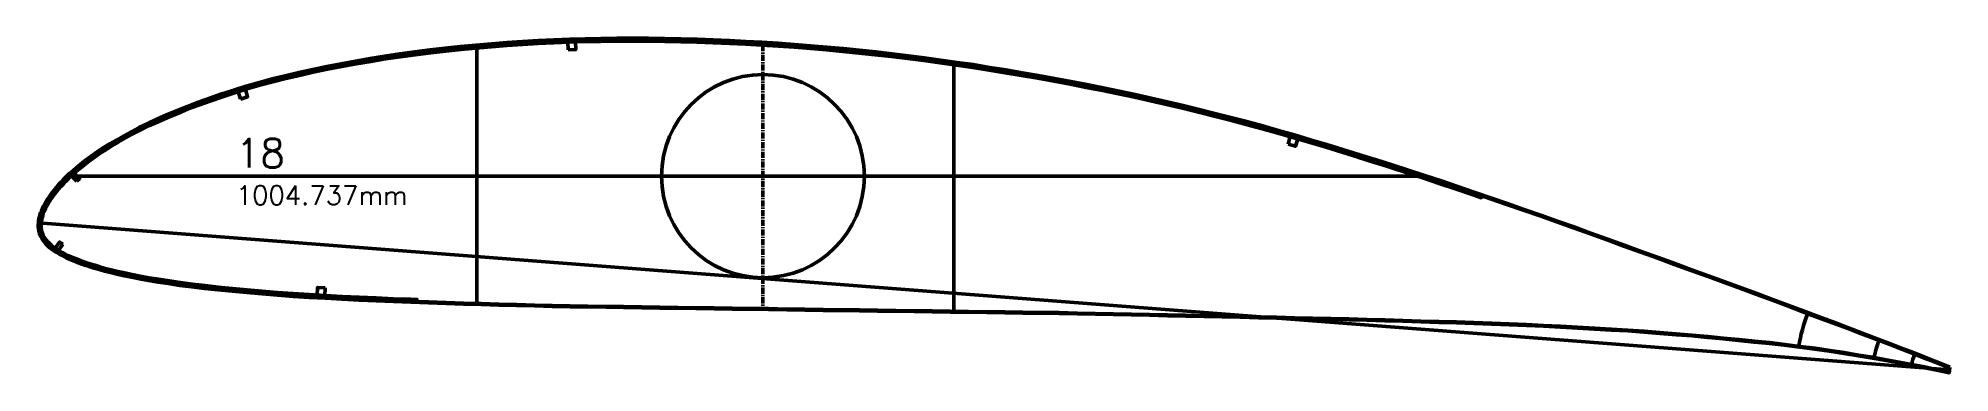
# Model space of a CAD drawing. Header units: metres. Extents: x -3 to 1074, y -15727 to -22.
# Drawn here: x -3 to 999, y -3803 to -3628 of the extents above; entities that cross this region are included whole.
import ezdxf
from ezdxf.enums import TextEntityAlignment as Align

# ---------------------------------------------------------------- set-up
doc = ezdxf.new("R2010")
doc.units = ezdxf.units.M
doc.linetypes.add('CENTER', pattern=[5.08, 3.175, -0.635, 0.635, -0.635])
for name, color, linetype, lineweight in [('FoilLayer', 7, 'Continuous', 50), ('StringerLayer', 7, 'Continuous', 50), ('SubLayer', 7, 'Continuous', 50), ('TextLayer', 7, 'Continuous', 50)]:
    doc.layers.add(name, color=color, linetype=linetype, lineweight=lineweight)
doc.styles.add('MSゴシック', font='romans')

msp = doc.modelspace()

# ---------------------------------------------------------------- texts
at = {"layer": 'TextLayer', "style": 'MSゴシック'}
msp.add_text('18', height=15, dxfattribs=at).set_placement((100.5, -3700), align=Align.BOTTOM_LEFT)
msp.add_text('1004.737mm', height=10, dxfattribs=at).set_placement((100.5, -3705), align=Align.TOP_LEFT)

# ---------------------------------------------------------------- linework, layer by layer
at = {"layer": 'FoilLayer'}
for points in [[(998.9, -3800), (995.9, -3798.8), (991.1, -3796.9), (985.9, -3794.8), (980.2, -3792.6), (974, -3790.3), (967.3, -3787.7), (960.3, -3785), (952.9, -3782.2), (945.3, -3779.3), (937.6, -3776.4), (929.9, -3773.5), (922, -3770.6), (914.1, -3767.6), (906, -3764.6), (897.8, -3761.5), (889.5, -3758.5), (881, -3755.4), (872.3, -3752.2), (863.6, -3749), (854.8, -3745.8), (846, -3742.6), (837.1, -3739.4), (828.3, -3736.2), (819.5, -3733), (810.6, -3729.8), (801.8, -3726.6), (793.1, -3723.5), (784.3, -3720.4), (775.6, -3717.4), (766.9, -3714.3), (758.2, -3711.3), (749.5, -3708.4), (740.9, -3705.4), (732.3, -3702.5), (723.6, -3699.7), (715, -3696.9), (706.4, -3694.1), (697.7, -3691.3), (689.2, -3688.6), (680.7, -3686), (672.3, -3683.4), (663.9, -3680.9), (655.5, -3678.4), (647.1, -3676), (638.8, -3673.7), (630.4, -3671.4), (622.1, -3669.2), (613.7, -3667.1), (605.4, -3665), (597.1, -3663), (588.7, -3661), (580.3, -3659.1), (571.9, -3657.2), (563.5, -3655.4), (555.1, -3653.7), (546.6, -3652), (538.2, -3650.4), (529.7, -3648.8), (521.1, -3647.3), (512.6, -3645.8), (504.1, -3644.3), (495.5, -3643), (487, -3641.6), (478.5, -3640.4), (469.9, -3639.2), (461.4, -3638), (452.9, -3636.9), (444.4, -3635.9), (435.8, -3634.9), (427.3, -3634), (418.8, -3633.2), (410.3, -3632.4), (401.8, -3631.7), (393.3, -3631), (384.8, -3630.4), (376.3, -3629.9), (367.8, -3629.4), (359.3, -3629), (350.8, -3628.6), (342.3, -3628.3), (333.8, -3628.1), (325.3, -3627.9), (316.9, -3627.8), (308.5, -3627.8), (300.2, -3627.8), (291.9, -3627.9), (283.6, -3628), (275.4, -3628.3), (267.2, -3628.6), (259, -3629), (250.8, -3629.5), (242.6, -3630), (234.5, -3630.7), (226.4, -3631.4), (218.3, -3632.1), (210.3, -3633), (202.3, -3633.9), (194.4, -3634.9), (186.5, -3636), (178.7, -3637.1), (171, -3638.4), (163.3, -3639.7), (155.7, -3641.1), (148.2, -3642.6), (140.8, -3644.1), (133.5, -3645.7), (126.4, -3647.4), (119.5, -3649.1), (112.7, -3651), (106, -3652.9), (99.5, -3654.9), (93.1, -3656.9), (86.9, -3659.1), (80.9, -3661.2), (75.1, -3663.5), (69.5, -3665.7), (64.2, -3667.9), (59.1, -3670.2), (54.4, -3672.4), (49.9, -3674.6), (45.7, -3676.7), (41.8, -3678.8), (38.1, -3680.9), (34.7, -3682.9), (31.5, -3684.9), (28.6, -3686.8), (25.9, -3688.6), (23.4, -3690.4), (21, -3692.2), (18.9, -3693.9), (16.9, -3695.6), (15, -3697.2), (13.3, -3698.7), (11.7, -3700.2), (10.2, -3701.7), (8.9, -3703.2), (7.6, -3704.6), (6.4, -3705.9), (5.3, -3707.3), (4.3, -3708.6), (3.4, -3709.8), (2.5, -3711.1), (1.7, -3712.3), (0.9, -3713.5), (0.3, -3714.7), (-0.3, -3715.8), (-0.9, -3717), (-1.4, -3718.1), (-1.8, -3719.2), (-2.2, -3720.3), (-2.4, -3721.4), (-2.7, -3722.4), (-2.9, -3723.5), (-3, -3724.5), (-3.1, -3725.5), (-3.1, -3726.5), (-3, -3727.6), (-2.8, -3728.6), (-2.5, -3729.6), (-2.2, -3730.7), (-1.7, -3731.7), (-1.2, -3732.7), (-0.5, -3733.7), (0.2, -3734.6), (1, -3735.5), (1.9, -3736.5), (2.8, -3737.3), (3.9, -3738.2), (5, -3739), (6.2, -3739.8), (7.5, -3740.6), (8.9, -3741.4), (10.3, -3742.1), (11.9, -3742.9), (13.6, -3743.6), (15.4, -3744.4), (17.2, -3745.1), (19.3, -3745.9), (21.4, -3746.6), (23.7, -3747.4), (26.2, -3748.2), (28.9, -3748.9), (31.7, -3749.7), (34.9, -3750.5), (38.2, -3751.4), (41.9, -3752.2), (45.8, -3753), (50.1, -3753.8), (54.7, -3754.7), (59.8, -3755.5), (65.2, -3756.3), (71.1, -3757.2), (77.4, -3758), (84.1, -3758.8), (91.1, -3759.6), (98.6, -3760.3), (106.3, -3761), (114.2, -3761.7), (122.3, -3762.4), (130.6, -3763), (138.9, -3763.5), (147.5, -3764), (156.2, -3764.5), (165.1, -3764.9), (174, -3765.3), (183.1, -3765.7), (192.3, -3766), (201.5, -3766.4), (210.7, -3766.7), (219.9, -3767), (229.1, -3767.3), (238.4, -3767.5), (247.7, -3767.7), (257, -3768), (266.4, -3768.2), (275.7, -3768.4), (285, -3768.5), (294.4, -3768.7), (303.8, -3768.8), (313.3, -3768.9), (322.7, -3769.1), (332.2, -3769.2), (341.7, -3769.3), (351.2, -3769.5), (360.7, -3769.6), (370.3, -3769.7), (379.8, -3769.9), (389.3, -3770), (398.8, -3770.2), (408.4, -3770.3), (417.9, -3770.4), (427.4, -3770.5), (436.9, -3770.7), (446.5, -3770.8), (456, -3770.9), (465.5, -3771.1), (475.1, -3771.2), (484.6, -3771.3), (494.1, -3771.4), (503.6, -3771.6), (513.1, -3771.7), (522.6, -3771.8), (532.1, -3772), (541.6, -3772.2), (551, -3772.3), (560.5, -3772.5), (569.9, -3772.7), (579.4, -3772.9), (588.9, -3773.1), (598.4, -3773.3), (608, -3773.5), (617.5, -3773.7), (627, -3773.9), (636.5, -3774.2), (646, -3774.4), (655.5, -3774.6), (665, -3774.8), (674.4, -3775), (683.9, -3775.3), (693.3, -3775.5), (702.7, -3775.8), (712.2, -3776), (721.6, -3776.3), (731, -3776.6), (740.3, -3776.9), (749.5, -3777.2), (758.7, -3777.5), (767.9, -3777.9), (777, -3778.2), (786, -3778.6), (794.9, -3779.1), (803.8, -3779.6), (812.7, -3780.1), (821.5, -3780.6), (830.1, -3781.1), (838.6, -3781.7), (847, -3782.4), (855.4, -3783.1), (863.8, -3783.7), (872, -3784.5), (880.2, -3785.3), (888.3, -3786.1), (896.4, -3786.9), (904.4, -3787.7), (912.3, -3788.6), (920.3, -3789.6), (928.2, -3790.7), (935.9, -3791.7), (943.5, -3792.9), (951, -3794.1), (958.4, -3795.4), (965.5, -3796.6), (972.3, -3797.8), (978.7, -3799.1), (984.7, -3800.2), (990.3, -3801.3), (995.4, -3802.3), (998.6, -3803)], [(998.7, -3800.4), (995.7, -3799.2), (990.9, -3797.3), (985.7, -3795.3), (980, -3793.1), (973.8, -3790.7), (967.2, -3788.1), (960.1, -3785.4), (952.7, -3782.6), (945.1, -3779.7), (937.4, -3776.8), (929.7, -3774), (921.9, -3771), (913.9, -3768), (905.9, -3765), (897.7, -3762), (889.3, -3758.9), (880.8, -3755.8), (872.2, -3752.6), (863.4, -3749.4), (854.6, -3746.2), (845.8, -3743), (837, -3739.8), (828.1, -3736.6), (819.3, -3733.4), (810.5, -3730.2), (801.7, -3727.1), (792.9, -3723.9), (784.2, -3720.8), (775.5, -3717.8), (766.8, -3714.8), (758.1, -3711.8), (753.8, -3710.3), (753.4, -3711.3), (749.1, -3709.8), (740.4, -3706.9), (731.8, -3704), (723.2, -3701.1), (714.5, -3698.3), (705.9, -3695.5), (697.3, -3692.8), (688.7, -3690.1), (680.3, -3687.4), (671.8, -3684.8), (663.4, -3682.3), (655.1, -3679.9), (646.7, -3677.5), (638.4, -3675.2), (630, -3672.9), (621.7, -3670.7), (613.4, -3668.5), (605.1, -3666.5), (596.7, -3664.4), (588.4, -3662.5), (580, -3660.6), (571.6, -3658.7), (563.2, -3656.9), (554.8, -3655.2), (546.3, -3653.5), (537.9, -3651.8), (529.4, -3650.3), (520.9, -3648.7), (512.4, -3647.3), (503.8, -3645.8), (495.3, -3644.4), (486.8, -3643.1), (478.2, -3641.9), (469.7, -3640.7), (461.2, -3639.5), (452.7, -3638.4), (444.2, -3637.4), (435.7, -3636.4), (427.2, -3635.5), (418.7, -3634.7), (410.2, -3633.9), (401.7, -3633.2), (393.2, -3632.5), (384.7, -3631.9), (376.2, -3631.4), (367.7, -3630.9), (359.2, -3630.5), (350.7, -3630.1), (342.2, -3629.8), (333.8, -3629.6), (325.3, -3629.4), (316.9, -3629.3), (308.5, -3629.3), (300.2, -3629.3), (291.9, -3629.4), (283.6, -3629.5), (275.4, -3629.8), (267.2, -3630.1), (259, -3630.5), (250.9, -3631), (242.7, -3631.5), (234.6, -3632.2), (226.5, -3632.9), (218.4, -3633.6), (210.4, -3634.5), (202.5, -3635.4), (194.6, -3636.4), (186.7, -3637.5), (179, -3638.6), (171.2, -3639.9), (163.6, -3641.2), (156, -3642.6), (148.5, -3644), (141.1, -3645.6), (133.9, -3647.2), (126.8, -3648.8), (119.9, -3650.6), (113.1, -3652.4), (106.4, -3654.3), (99.9, -3656.3), (93.6, -3658.4), (87.4, -3660.5), (81.4, -3662.6), (75.6, -3664.8), (70.1, -3667.1), (64.8, -3669.3), (59.8, -3671.5), (55, -3673.7), (50.6, -3675.9), (46.4, -3678), (42.5, -3680.1), (38.9, -3682.2), (35.5, -3684.2), (32.4, -3686.2), (29.4, -3688), (26.8, -3689.9), (24.3, -3691.6), (22, -3693.4), (19.9, -3695.1), (17.9, -3696.7), (16, -3698.3), (14.4, -3699.8), (12.8, -3701.3), (11.3, -3702.8), (10, -3704.2), (8.7, -3705.5), (7.6, -3706.9), (6.5, -3708.2), (5.5, -3709.4), (4.6, -3710.7), (3.7, -3711.9), (3, -3713.1), (2.2, -3714.2), (1.6, -3715.3), (1, -3716.5), (0.5, -3717.6), (0, -3718.6), (-0.4, -3719.6), (-0.7, -3720.7), (-1, -3721.7), (-1.2, -3722.7), (-1.4, -3723.6), (-1.5, -3724.6), (-1.6, -3725.5), (-1.6, -3726.4), (-1.5, -3727.3), (-1.3, -3728.2), (-1.1, -3729.1), (-0.8, -3730.1), (-0.4, -3731), (0.1, -3731.9), (0.7, -3732.8), (1.3, -3733.6), (2.1, -3734.5), (2.9, -3735.3), (3.8, -3736.2), (4.8, -3737), (5.8, -3737.8), (7, -3738.5), (8.2, -3739.3), (9.6, -3740), (11, -3740.8), (12.5, -3741.5), (14.2, -3742.2), (15.9, -3743), (17.8, -3743.7), (19.8, -3744.5), (21.9, -3745.2), (24.2, -3746), (26.6, -3746.7), (29.3, -3747.5), (32.1, -3748.3), (35.2, -3749.1), (38.6, -3749.9), (42.2, -3750.7), (46.1, -3751.6), (50.3, -3752.4), (55, -3753.2), (60, -3754), (65.5, -3754.8), (71.3, -3755.7), (77.6, -3756.5), (84.2, -3757.3), (91.3, -3758.1), (98.7, -3758.8), (106.4, -3759.5), (114.3, -3760.2), (122.4, -3760.9), (130.6, -3761.5), (139, -3762), (147.6, -3762.5), (156.3, -3763), (165.1, -3763.4), (174.1, -3763.8), (183.2, -3764.2), (192.3, -3764.5), (195.4, -3764.6), (195.4, -3765.7), (201.5, -3765.9), (210.7, -3766.2), (219.9, -3766.5), (229.1, -3766.8), (238.4, -3767.1), (247.7, -3767.3), (257, -3767.5), (266.4, -3767.7), (275.7, -3767.9), (285, -3768.1), (294.4, -3768.2), (303.8, -3768.3), (313.3, -3768.5), (322.7, -3768.6), (332.2, -3768.8), (341.7, -3768.9), (351.2, -3769), (360.7, -3769.2), (370.3, -3769.3), (379.8, -3769.4), (389.3, -3769.6), (398.8, -3769.7), (408.4, -3769.8), (417.9, -3770), (427.4, -3770.1), (437, -3770.2), (446.5, -3770.3), (456, -3770.5), (465.5, -3770.6), (475.1, -3770.7), (484.6, -3770.9), (494.1, -3771), (503.6, -3771.1), (513.1, -3771.2), (522.6, -3771.4), (532.1, -3771.5), (541.6, -3771.7), (551, -3771.9), (560.5, -3772.1), (570, -3772.3), (579.4, -3772.5), (588.9, -3772.7), (598.5, -3772.9), (608, -3773.1), (617.5, -3773.3), (627, -3773.5), (636.5, -3773.7), (646, -3773.9), (655.5, -3774.2), (665, -3774.4), (674.4, -3774.6), (683.9, -3774.8), (693.3, -3775.1), (702.7, -3775.3), (712.2, -3775.6), (721.6, -3775.9), (731, -3776.1), (740.3, -3776.4), (749.5, -3776.7), (758.8, -3777.1), (767.9, -3777.4), (777, -3777.8), (786, -3778.2), (794.9, -3778.6), (803.8, -3779.1), (812.7, -3779.6), (821.5, -3780.1), (830.1, -3780.6), (838.6, -3781.2), (847, -3781.9), (855.4, -3782.6), (863.8, -3783.3), (872, -3784), (880.2, -3784.8), (888.4, -3785.6), (896.5, -3786.4), (904.4, -3787.2), (912.4, -3788.2), (920.3, -3789.2), (928.3, -3790.2), (936, -3791.3), (943.5, -3792.4), (951.1, -3793.7), (958.4, -3794.9), (965.6, -3796.2), (972.3, -3797.4), (978.8, -3798.6), (984.8, -3799.8), (990.4, -3800.9), (995.5, -3801.9), (998.7, -3802.5)]]:
    msp.add_lwpolyline(points, close=True, dxfattribs=at)
at = {"layer": 'StringerLayer'}
for points in [[(274.7, -3633.8), (278.7, -3633.7), (278.5, -3629.7), (274.5, -3629.8), (274.7, -3633.8)], [(102.9, -3659.6), (106.7, -3658.4), (105.6, -3654.6), (101.7, -3655.7), (102.9, -3659.6)], [(652.1, -3683.2), (655.9, -3684.3), (657.1, -3680.5), (653.2, -3679.3), (652.1, -3683.2)], [(17.1, -3702.7), (18.6, -3701.4), (15.9, -3698.4), (14.4, -3699.8), (17.1, -3702.7)], [(9.8, -3735.6), (8.1, -3734.5), (5.9, -3737.8), (7.6, -3739), (9.8, -3735.6)], [(147.4, -3758.5), (143.4, -3758.3), (143.2, -3762.3), (147.2, -3762.5), (147.4, -3758.5)]]:
    msp.add_lwpolyline(points, dxfattribs=at)
at = {"layer": 'SubLayer'}
for p, q in [((226.8, -3632.8), (226.8, -3766.7)), ((476.8, -3641.7), (476.8, -3770.8)), ((719.7, -3700), (14.2, -3700)), ((-3, -3724.4), (998.8, -3801.5))]:
    msp.add_line(p, q, dxfattribs=at)
at = {"layer": 'SubLayer', "linetype": 'CENTER'}
msp.add_line((376.8, -3631.4), (376.8, -3769.4), dxfattribs=at)
at = {"layer": 'SubLayer'}
for radius, start, end in [(80, 158.3429, 171.1088), (40, 157.3814, 170.7857), (20, 155.6802, 171.8734)]:
    msp.add_arc((998.8, -3801.5), radius, start, end, dxfattribs=at)
msp.add_ellipse((376.8, -3700), major_axis=(0, 53.2), ratio=0.99923, dxfattribs=at)

msp.set_redraw_order([(e.dxf.handle, doc.entitydb.next_handle()) for e in msp.query("TEXT MTEXT ATTDEF DIMENSION ARC_DIMENSION")])  # texts and dimensions are drawn at this point

doc.saveas('drawing.dxf')
